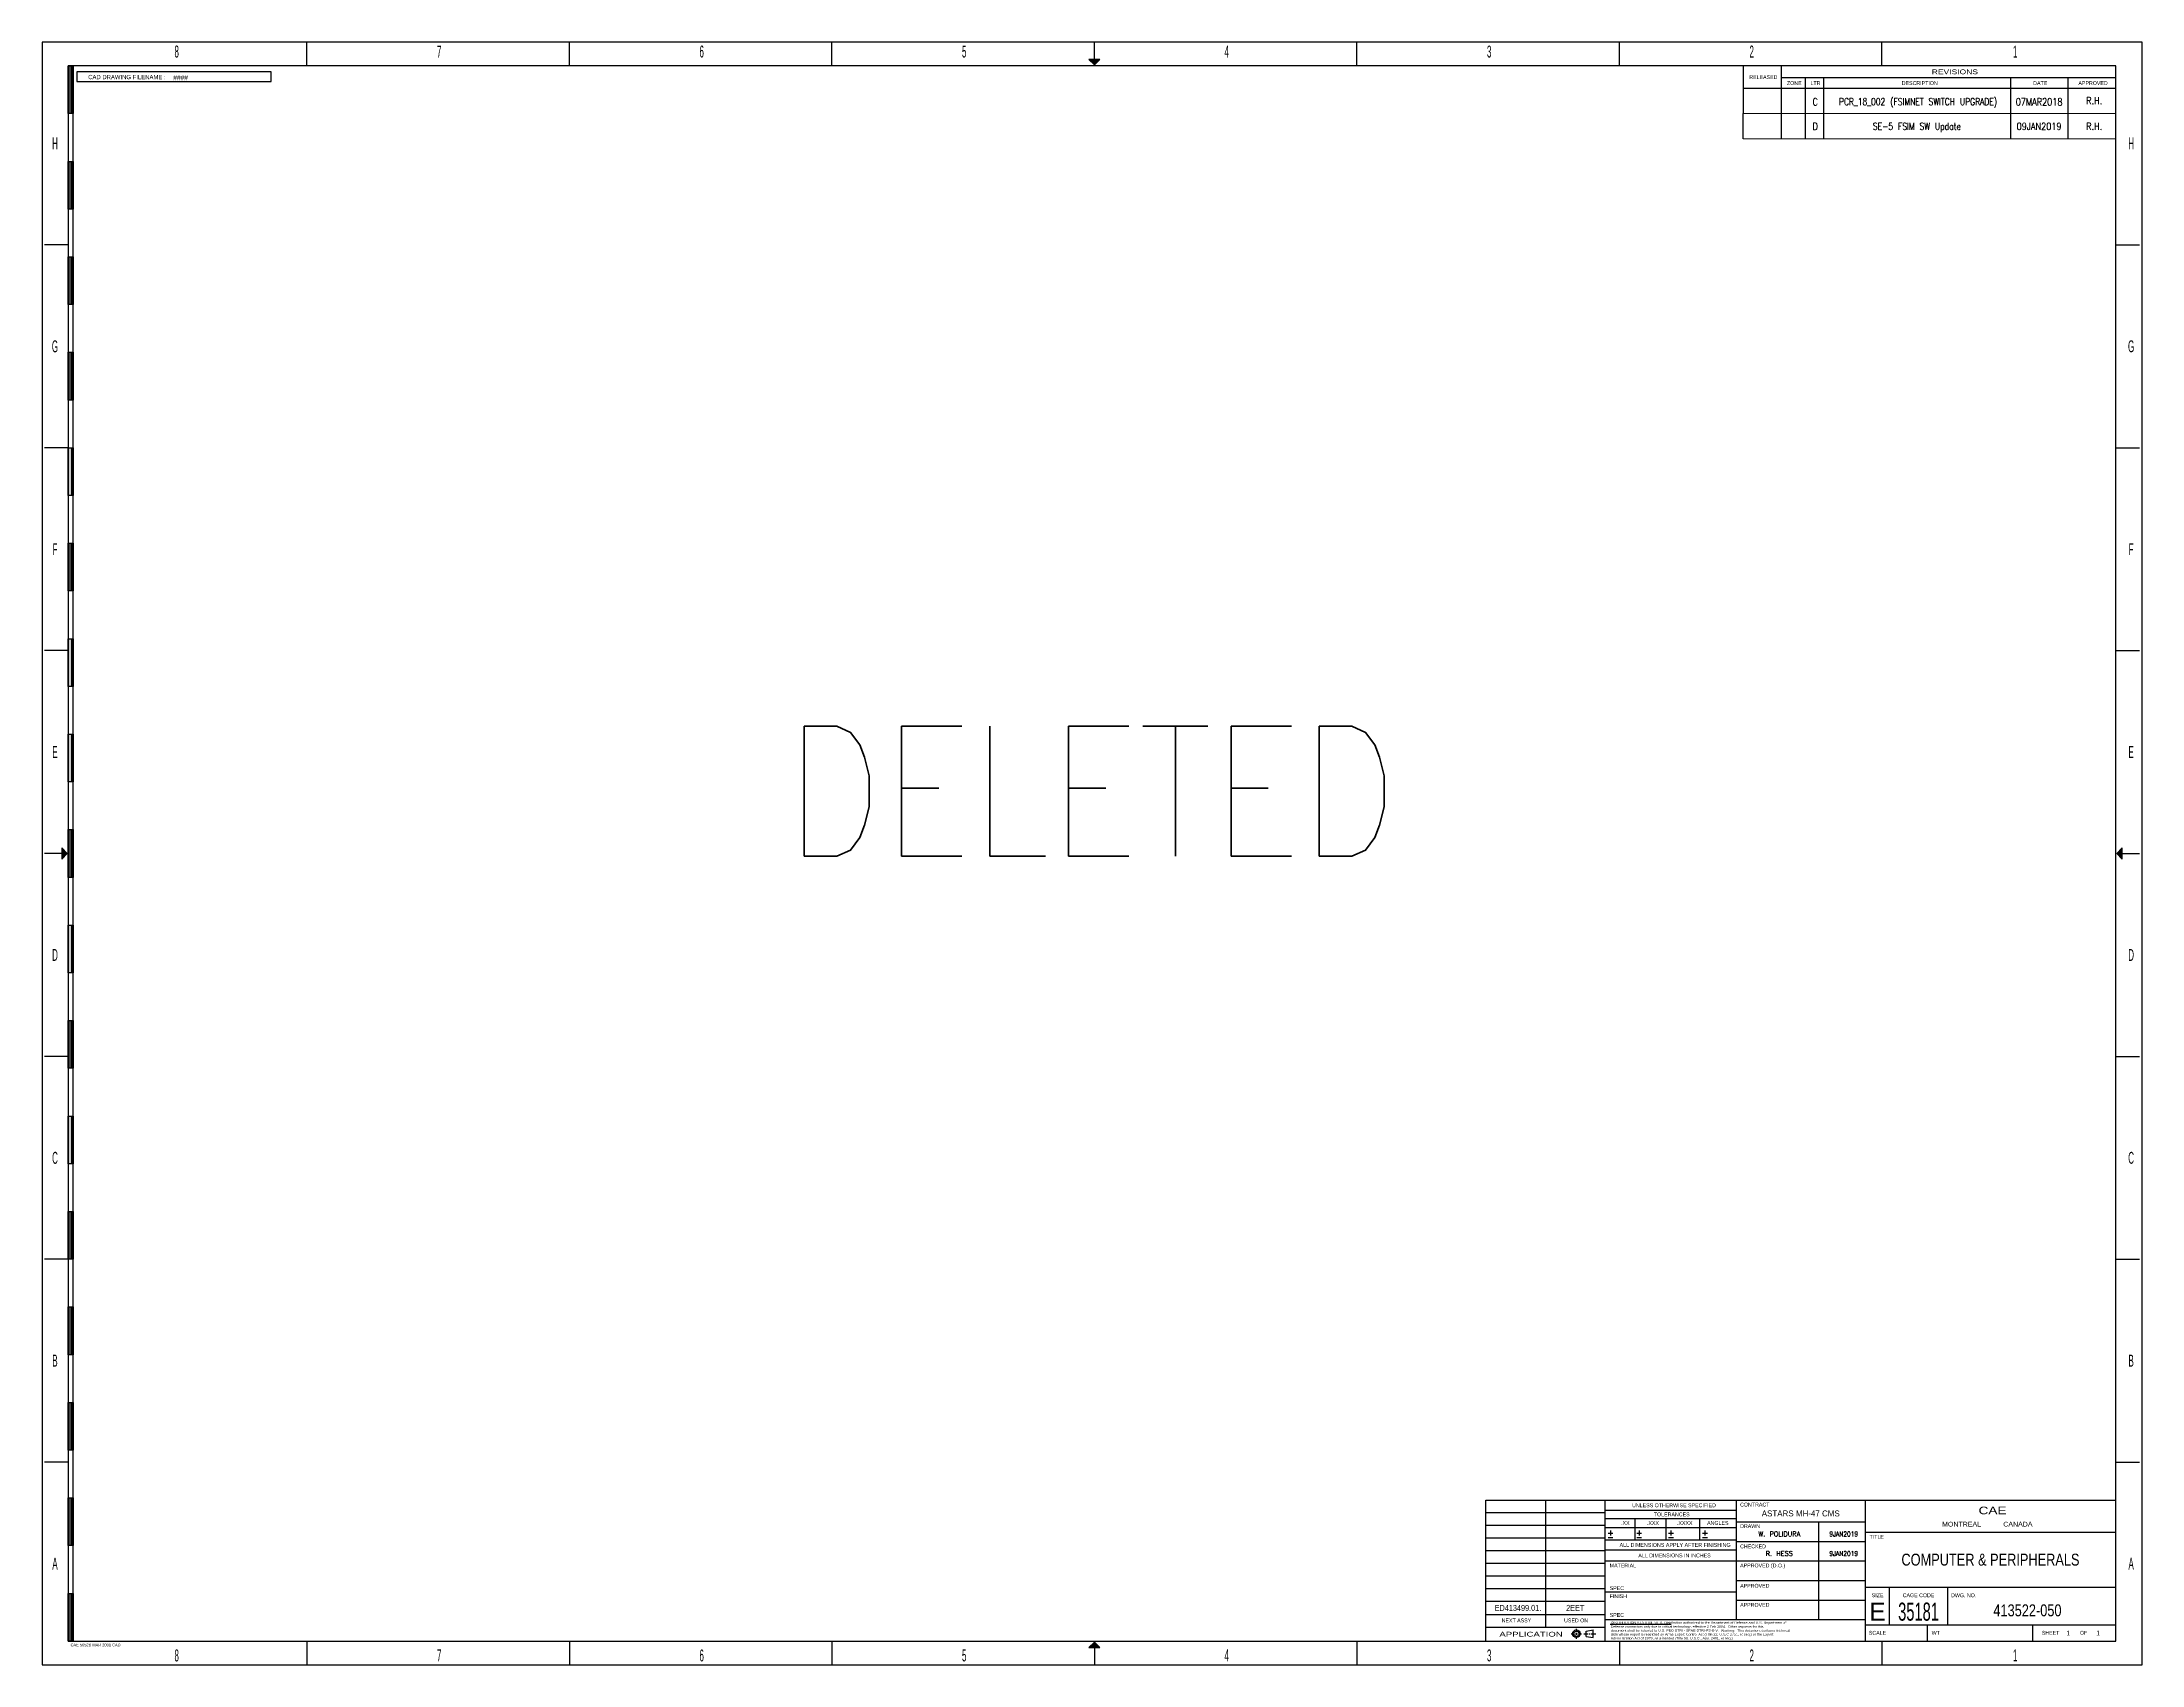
# Model space of a CAD drawing. Header units: inches. Extents: x -0.6 to 43.4, y -0.5 to 33.5.
import ezdxf
from ezdxf.enums import TextEntityAlignment as Align

# ---------------------------------------------------------------- set-up
doc = ezdxf.new("R2010")
doc.units = ezdxf.units.IN
doc.header["$MEASUREMENT"] = 0
for name, color, linetype in [('1', 7, 'Continuous'), ('35', 7, 'Continuous'), ('Title', 6, 'Continuous')]:
    doc.layers.add(name, color=color, linetype=linetype)
doc.styles.add('dgn000', font='dgn000.shx')
doc.styles.add('dgn001', font='dgn001.shx')
doc.styles.add('dgn003', font='dgn003.shx')
doc.styles.add('dgn050', font='dgn050.shx')
doc.styles.add('dgn175', font='dgn175.shx')
doc.styles.get("Standard").update_dxf_attribs({"font": 'txt.shx'})

# ---------------------------------------------------------------- blocks, each defined once
blk = doc.blocks.new('EFORM-W900KK-13-D-0003-0001')
at = {"layer": 'Title'}
for points in [[(21.5, 33.02), (21.384, 33.136), (21.616, 33.136)], [(-0.136, 16.384), (-0.136, 16.616), (-0.02, 16.5)], [(43.036, 16.384), (42.92, 16.5), (43.036, 16.616)], [(21.384, -0.136), (21.5, -0.02), (21.616, -0.136)]]:
    blk.add_hatch(color=256, dxfattribs=at).paths.add_polyline_path(points)
at = {"layer": 'Title', "extrusion": (0, 0, -1)}
for points in [[(-0.1, 32), (-0.1, 33), (0, 33), (0, 32)], [(-0.1, 30), (-0.1, 31), (0, 31), (0, 30)], [(-0.1, 28), (-0.1, 29), (0, 29), (0, 28)], [(-0.1, 26), (-0.1, 27), (0, 27), (0, 26)], [(-0.1, 24), (-0.1, 25), (0, 25), (0, 24)], [(-0.1, 22), (-0.1, 23), (0, 23), (0, 22)], [(-0.1, 20), (-0.1, 21), (0, 21), (0, 20)], [(-0.1, 18), (-0.1, 19), (0, 19), (0, 18)], [(-0.1, 16), (-0.1, 17), (0, 17), (0, 16)], [(-0.1, 14), (-0.1, 15), (0, 15), (0, 14)], [(-0.1, 12), (-0.1, 13), (0, 13), (0, 12)], [(-0.1, 10), (-0.1, 11), (0, 11), (0, 10)], [(-0.1, 8), (-0.1, 9), (0, 9), (0, 8)], [(-0.1, 6), (-0.1, 7), (0, 7), (0, 6)], [(-0.1, 4), (-0.1, 5), (0, 5), (0, 4)], [(-0.1, 2), (-0.1, 3), (0, 3), (0, 2)], [(-0.1, 0), (-0.1, 1), (0, 1), (0, 0)]]:
    blk.add_hatch(color=256, dxfattribs=at).paths.add_polyline_path(points)
at = {"layer": 'Title'}
for p, q in [((5, 33), (5, 33.5)), ((10.5, 33), (10.5, 33.5)), ((16, 33), (16, 33.5)), ((21.5, 33.136), (21.5, 33.5)), ((27, 33), (27, 33.5)), ((32.5, 33), (32.5, 33.5)), ((38, 33), (38, 33.5)), ((0.033, 33), (0.033, 32)), ((0.067, 33), (0.067, 32)), ((0.1, 0), (0.1, 33)), ((35.096, 33), (35.096, 32)), ((35.9, 32), (35.9, 33)), ((42.9, 32.749), (35.9, 32.749)), ((36.398, 32), (36.398, 32.749)), ((36.787, 32), (36.787, 32.749)), ((40.702, 32), (40.702, 32.749)), ((41.903, 32), (41.903, 32.749)), ((35.096, 32.531), (42.9, 32.531)), ((0.033, 31), (0.033, 30)), ((0.067, 31), (0.067, 30)), ((0, 29.25), (-0.5, 29.25)), ((42.9, 29.25), (43.4, 29.25)), ((43.02, 29.25), (43.4, 29.25)), ((0.033, 29), (0.033, 28)), ((0.067, 29), (0.067, 28)), ((0.033, 27), (0.033, 26)), ((0.067, 27), (0.067, 26)), ((0, 25), (-0.5, 25)), ((0.067, 25), (0.067, 24)), ((0.1, 25), (0.1, 24)), ((42.9, 25), (43.4, 25)), ((0.033, 23), (0.033, 22)), ((0.067, 23), (0.067, 22)), ((0, 20.75), (-0.5, 20.75)), ((0.067, 21), (0.067, 20)), ((0.1, 21), (0.1, 20)), ((42.9, 20.75), (43.4, 20.75)), ((0.067, 19), (0.067, 18)), ((0.1, 19), (0.1, 18)), ((0.033, 17), (0.033, 16)), ((0.067, 17), (0.067, 16)), ((-0.136, 16.5), (-0.5, 16.5)), ((43.036, 16.5), (43.4, 16.5)), ((0.067, 15), (0.067, 14)), ((0.1, 15), (0.1, 14)), ((0.033, 13), (0.033, 12)), ((0.067, 13), (0.067, 12)), ((0, 12.25), (-0.5, 12.25)), ((42.9, 12.25), (43.4, 12.25)), ((0.067, 11), (0.067, 10)), ((0.1, 11), (0.1, 10)), ((0.033, 9), (0.033, 8)), ((0.067, 9), (0.067, 8)), ((0, 8), (-0.5, 8)), ((42.9, 8), (43.4, 8)), ((0.033, 7), (0.033, 6)), ((0.067, 7), (0.067, 6)), ((0.033, 5), (0.033, 4)), ((0.067, 5), (0.067, 4)), ((0, 3.75), (-0.5, 3.75)), ((42.9, 3.75), (43.4, 3.75)), ((0.033, 3), (0.033, 2)), ((0.067, 3), (0.067, 2)), ((32.2, 2.685), (29.7, 2.685)), ((30.95, 2.95), (30.95, 0.291)), ((32.2, 0), (32.2, 2.95)), ((32.2, 2.74), (34.955, 2.74)), ((34.955, 0.45), (34.955, 2.95)), ((37.656, 0), (37.656, 2.95)), ((32.2, 2.42), (29.7, 2.42)), ((32.2, 2.57), (34.955, 2.57)), ((32.2, 2.38), (34.955, 2.38)), ((32.265, 2.264), (32.365, 2.264)), ((32.315, 2.314), (32.315, 2.214)), ((32.821, 2.57), (32.821, 2.12)), ((32.866, 2.264), (32.966, 2.264)), ((32.916, 2.314), (32.916, 2.214)), ((33.476, 2.57), (33.476, 2.12)), ((33.531, 2.264), (33.631, 2.264)), ((33.581, 2.314), (33.581, 2.214)), ((34.178, 2.57), (34.178, 2.12)), ((34.243, 2.264), (34.343, 2.264)), ((34.293, 2.314), (34.293, 2.214)), ((34.955, 2.5), (37.656, 2.5)), ((36.671, 2.5), (36.671, 0.45)), ((37.656, 2.28), (42.9, 2.28)), ((32.2, 2.155), (29.7, 2.155)), ((32.2, 1.891), (29.7, 1.891)), ((32.2, 2.12), (34.955, 2.12)), ((32.2, 1.91), (34.955, 1.91)), ((32.365, 2.164), (32.265, 2.164)), ((32.966, 2.164), (32.866, 2.164)), ((33.631, 2.164), (33.531, 2.164)), ((34.343, 2.164), (34.243, 2.164)), ((34.955, 2.09), (37.656, 2.09)), ((32.2, 1.626), (29.7, 1.626)), ((32.2, 1.361), (29.7, 1.361)), ((32.2, 1.68), (37.656, 1.68)), ((0.033, 1), (0.033, 0)), ((0.067, 1), (0.067, 0)), ((32.2, 1.096), (29.7, 1.096)), ((32.2, 1.03), (34.955, 1.03)), ((34.955, 1.27), (37.656, 1.27)), ((37.656, 1.13), (42.9, 1.13)), ((38.161, 0.34), (38.161, 1.13)), ((39.374, 1.13), (39.374, 0.34)), ((32.2, 0.831), (29.7, 0.831)), ((29.7, 0.561), (32.2, 0.561)), ((32.2, 0.45), (37.656, 0.45)), ((34.955, 0.86), (37.656, 0.86)), ((5, 0), (5, -0.5)), ((10.5, 0), (10.5, -0.5)), ((16, 0), (16, -0.5)), ((27, 0), (27, -0.5)), ((29.7, 0.291), (32.2, 0.291)), ((31.493, 0.154), (31.555, 0.154)), ((31.577, 0.154), (31.62, 0.154)), ((31.599, 0.198), (31.599, 0.26)), ((31.599, 0.132), (31.599, 0.176)), ((31.599, 0.048), (31.599, 0.111)), ((31.642, 0.154), (31.704, 0.154)), ((31.754, 0.154), (31.839, 0.154)), ((31.805, 0.208), (31.952, 0.234)), ((31.805, 0.1), (31.805, 0.208)), ((31.805, 0.1), (31.952, 0.074)), ((31.863, 0.154), (31.887, 0.154)), ((31.91, 0.154), (32.007, 0.154)), ((31.952, 0.074), (31.952, 0.234)), ((32.306, 0.353), (33.584, 0.353)), ((32.5, 0), (32.5, -0.5)), ((37.656, 0.34), (42.9, 0.34)), ((38, 0), (38, -0.5)), ((38.957, 0), (38.957, 0.34)), ((41.156, 0.34), (41.156, 0)), ((21.5, -0.136), (21.5, -0.5))]:
    blk.add_line(p, q, dxfattribs=at)
at = {"layer": 'Title', "flags": 128}
for points in [[(-0.55, -0.5), (43.45, -0.5), (43.45, 33.5), (-0.55, 33.5), (-0.55, -0.5)], [(21.5, 33.02), (21.616, 33.136), (21.384, 33.136), (21.5, 33.02)], [(0, 0), (42.9, 0), (42.9, 33), (0, 33), (0, 0)], [(0, 33), (0.1, 33), (0.1, 32), (0, 32), (0, 33)], [(0.183, 32.675), (4.25, 32.675), (4.25, 32.875), (0.183, 32.875), (0.183, 32.675)], [(0, 31), (0.1, 31), (0.1, 30), (0, 30), (0, 31)], [(0, 29), (0.1, 29), (0.1, 28), (0, 28), (0, 29)], [(0, 27), (0.1, 27), (0.1, 26), (0, 26), (0, 27)], [(0, 25), (0.1, 25), (0.1, 24), (0, 24), (0, 25)], [(0, 23), (0.1, 23), (0.1, 22), (0, 22), (0, 23)], [(0, 21), (0.1, 21), (0.1, 20), (0, 20), (0, 21)], [(0, 19), (0.1, 19), (0.1, 18), (0, 18), (0, 19)], [(0, 17), (0.1, 17), (0.1, 16), (0, 16), (0, 17)], [(-0.02, 16.5), (-0.136, 16.616), (-0.136, 16.384), (-0.02, 16.5)], [(42.92, 16.5), (43.036, 16.384), (43.036, 16.616), (42.92, 16.5)], [(0, 15), (0.1, 15), (0.1, 14), (0, 14), (0, 15)], [(0, 13), (0.1, 13), (0.1, 12), (0, 12), (0, 13)], [(0, 11), (0.1, 11), (0.1, 10), (0, 10), (0, 11)], [(0, 9), (0.1, 9), (0.1, 8), (0, 8), (0, 9)], [(0, 7), (0.1, 7), (0.1, 6), (0, 6), (0, 7)], [(0, 5), (0.1, 5), (0.1, 4), (0, 4), (0, 5)], [(0, 3), (0.1, 3), (0.1, 2), (0, 2), (0, 3)], [(29.7, 0), (29.7, 2.95), (42.9, 2.95)], [(0, 1), (0.1, 1), (0.1, 0), (0, 0), (0, 1)], [(21.5, -0.02), (21.384, -0.136), (21.616, -0.136), (21.5, -0.02)]]:
    blk.add_lwpolyline(points, dxfattribs=at)
at = {"layer": 'Title'}
for radius in [0.0802, 0.0541]:
    blk.add_circle((31.599, 0.154), radius, dxfattribs=at)
at = {"layer": '1', "insert": (2.2, 32.7), "char_height": 0.1, "attachment_point": 7, "style": 'dgn003'}
blk.add_mtext('####', dxfattribs=at)
at = {"layer": 'Title'}
for s, height, style, width, p in [('8', 0.25, 'dgn000', 0.500016, (2.272, 33.3)), ('7', 0.25, 'dgn000', 0.500016, (7.772, 33.3)), ('6', 0.25, 'dgn000', 0.500016, (13.272, 33.3)), ('5', 0.25, 'dgn000', 0.500016, (18.772, 33.3)), ('4', 0.25, 'dgn000', 0.500016, (24.272, 33.3)), ('3', 0.25, 'dgn000', 0.500016, (29.772, 33.3)), ('2', 0.25, 'dgn000', 0.500016, (35.272, 33.3)), ('1', 0.25, 'dgn000', 0.500016, (40.793, 33.3)), ('RELEASED', 0.08, 'dgn000', 1.000008, (35.516, 32.765)), ('ZONE', 0.08, 'dgn000', 0.999992, (36.165, 32.64)), ('REVISIONS', 0.1, 'dgn000', 1.331087, (39.529, 32.875)), ('DATE', 0.08, 'dgn000', 0.999992, (41.318, 32.64)), ('H', 0.25, 'dgn000', 0.500016, (-0.278, 31.375)), ('H', 0.25, 'dgn000', 0.500016, (43.222, 31.375)), ('G', 0.25, 'dgn000', 0.500016, (-0.278, 27.125)), ('G', 0.25, 'dgn000', 0.500016, (43.222, 27.125)), ('F', 0.25, 'dgn000', 0.500016, (-0.278, 22.875)), ('F', 0.25, 'dgn000', 0.500016, (43.222, 22.875)), ('E', 0.25, 'dgn000', 0.500016, (-0.278, 18.625)), ('E', 0.25, 'dgn000', 0.500016, (43.222, 18.625)), ('E', 0.25, 'dgn000', 0.500016, (43.222, 18.625)), ('D', 0.25, 'dgn000', 0.500016, (-0.278, 14.375)), ('D', 0.25, 'dgn000', 0.500016, (43.222, 14.375)), ('C', 0.25, 'dgn000', 0.500016, (-0.278, 10.125)), ('C', 0.25, 'dgn000', 0.500016, (43.222, 10.125)), ('B', 0.25, 'dgn000', 0.500016, (-0.278, 5.875)), ('B', 0.25, 'dgn000', 0.500016, (43.222, 5.875)), ('CAE', 0.16, 'dgn000', 1.330983, (40.318, 2.737)), ('MONTREAL', 0.1, 'dgn000', 1.099996, (39.67, 2.45)), ('CANADA', 0.1, 'dgn000', 1.09999, (40.85, 2.45)), ('ALL DIMENSIONS APPLY AFTER FINISHING', 0.08, 'dgn000', 0.874997, (33.667, 2.015)), ('A', 0.25, 'dgn000', 0.500016, (-0.278, 1.625)), ('A', 0.25, 'dgn000', 0.500016, (43.222, 1.625)), ('35181', 0.38, 'dgn001', 0.605262, (38.768, 0.618)), ('APPLICATION', 0.1, 'dgn000', 1.5, (30.649, 0.145)), ('8', 0.25, 'dgn000', 0.500016, (2.272, -0.3)), ('7', 0.25, 'dgn000', 0.500016, (7.772, -0.3)), ('6', 0.25, 'dgn000', 0.500016, (13.272, -0.3)), ('5', 0.25, 'dgn000', 0.500016, (18.772, -0.3)), ('4', 0.25, 'dgn000', 0.500016, (24.272, -0.3)), ('3', 0.25, 'dgn000', 0.500016, (29.772, -0.3)), ('2', 0.25, 'dgn000', 0.500016, (35.272, -0.3)), ('1', 0.25, 'dgn000', 0.500016, (40.793, -0.3))]:
    blk.add_text(s, height=height, dxfattribs=dict(at, style=style, width=width)).set_placement(p, align=Align.MIDDLE_CENTER)
for s, height, style, p in [('CAD DRAWING FILENAME :', 0.09, 'dgn000', (1.229, 32.766)), ('LTR', 0.08, 'dgn000', (36.608, 32.64)), ('DESCRIPTION', 0.08, 'dgn000', (38.793, 32.64)), ('APPROVED', 0.08, 'dgn000', (42.424, 32.64)), ('UNLESS OTHERWISE SPECIFIED', 0.08, 'dgn000', (33.644, 2.845)), ('TOLERANCES', 0.08, 'dgn000', (33.597, 2.655)), ('.XX', 0.08, 'dgn000', (32.625, 2.475)), ('.XXX', 0.08, 'dgn000', (33.203, 2.475)), ('.XXXX', 0.08, 'dgn000', (33.869, 2.475)), ('ANGLES', 0.08, 'dgn000', (34.562, 2.475)), ('D71-E001', 0.0001, 'dgn175', (35.031, 2.45)), ('ALL DIMENSIONS IN INCHES', 0.08, 'dgn000', (33.655, 1.795)), ('NEXT ASSY', 0.08, 'dgn000', (30.343, 0.434)), ('USED ON', 0.08, 'dgn000', (31.593, 0.434)), ('E', 0.38, 'dgn001', (37.909, 0.618))]:
    blk.add_text(s, height=height, dxfattribs=dict(at, style=style)).set_placement(p, align=Align.MIDDLE_CENTER)
at = {"layer": 'Title', "style": 'dgn000'}
for s, height, width, p in [('CONTRACT', 0.08, 1.000008, (35.03, 2.9)), ('CHECKED', 0.08, 1.000008, (35.03, 2.025)), ('MATERIAL', 0.08, 1.000008, (32.297, 1.625)), ('SPEC', 0.08, 1.000008, (32.297, 1.15)), ('FINISH', 0.08, 1.000008, (32.297, 0.981)), ('SPEC', 0.08, 1.000008, (32.297, 0.587)), ('Administration Act of 1979, as amended (Title 50, U.S.C., App. 2401, et seq.)', 0.0476, 1.176471, (32.32, 0.084)), ('document shall be referred to U.S. PEO STRI - SFAE-STRI-PS-E-V.  Warning:  This document contains technical', 0.0476, 1.176471, (32.32, 0.247)), ('data whose export is restricted by Arms-Export Control Act (Title 22, U.S.C 2751, et seq.) or the Export', 0.0476, 1.176471, (32.32, 0.165)), ('DISTRIBUTION STATEMENT D. Distribution authorized to the Department of Defense and U.S. Department of', 0.0476, 1.176471, (32.32, 0.41)), ('Defense contractors only due to critical technology, effective 2 Feb 2004.  Other requests for this', 0.0476, 1.176471, (32.32, 0.328))]:
    blk.add_text(s, height=height, dxfattribs=dict(at, width=width)).set_placement(p, align=Align.TOP_LEFT)
for s, height, p in [('DRAWN', 0.08, (35.03, 2.45)), ('TITLE', 0.08, (37.741, 2.225)), ('APPROVED (D.O.)', 0.08, (35.03, 1.625)), ('APPROVED', 0.08, (35.03, 1.2)), ('DWG. NO.', 0.08, (39.45, 1)), ('APPROVED', 0.08, (35.03, 0.8)), ('CAE 5652B MAR 2001 CAD', 0.06, (0.049, -0.05))]:
    blk.add_text(s, height=height, dxfattribs=at).set_placement(p, align=Align.TOP_LEFT)
at = {"layer": 'Title', "style": 'dgn000', "width": 1.000008}
blk.add_text('SIZE', height=0.08, dxfattribs=at).set_placement((37.909, 1), align=Align.TOP_CENTER)
at = {"layer": 'Title', "style": 'dgn000'}
blk.add_text('CAGE CODE', height=0.08, dxfattribs=at).set_placement((38.768, 1), align=Align.TOP_CENTER)
for s, width, p in [('SCALE', 1.000008, (37.727, 0.175)), ('WT', 1.000015, (39.044, 0.175)), ('SHEET', 1.000008, (41.35, 0.175)), ('OF', 1.000015, (42.149, 0.175))]:
    blk.add_text(s, height=0.08, dxfattribs=dict(at, width=width)).set_placement(p, align=Align.MIDDLE_LEFT)
blk = doc.blocks.new('EFORM-Default')
at = {"layer": 'Title'}
blk.add_blockref('EFORM-W900KK-13-D-0003-0001', (0, 0), dxfattribs=at)

msp = doc.modelspace()

# ---------------------------------------------------------------- linework, layer by layer
at = {"lineweight": 0}
for p, q in [((35.096, 32), (42.9, 32)), ((35.096, 31.469), (42.9, 31.469))]:
    msp.add_line(p, q, dxfattribs=at)
at = {"layer": '35'}
for p, q in [((35.096, 31.469), (35.096, 32)), ((35.9, 31.469), (35.9, 32)), ((36.398, 31.469), (36.398, 32)), ((36.787, 31.469), (36.787, 32)), ((40.702, 31.469), (40.702, 32)), ((41.903, 31.469), (41.903, 32))]:
    msp.add_line(p, q, dxfattribs=at)

# ---------------------------------------------------------------- block references
at = {"layer": 'Title'}
msp.add_blockref('EFORM-Default', (0, 0), dxfattribs=at)

# ---------------------------------------------------------------- texts
at = {"lineweight": 0, "width": 0.790062}
for s, p in [('PCR_18_002 (FSIMNET SWITCH UPGRADE)', (38.758, 32.253)), ('SE-5 FSIM SW Update', (38.733, 31.735))]:
    msp.add_text(s, height=0.14685, rotation=360, dxfattribs=at).set_placement(p, align=Align.MIDDLE_CENTER)
at = {"lineweight": 0, "width": 0.833333}
for s, height, p in [('R.H.', 0.15, (42.448, 32.271)), ('D', 0.15, (36.605, 31.735)), ('09JAN2019', 0.15, (41.294, 31.735)), ('R.H.', 0.15, (42.448, 31.735)), ('DELETED', 2.7219, (21.447, 17.804))]:
    msp.add_text(s, height=height, dxfattribs=at).set_placement(p, align=Align.MIDDLE_CENTER)
at = {"lineweight": 5, "style": 'dgn050'}
for s, height, p in [('ASTARS MH-47 CMS', 0.125, (36.3, 2.675)), ('1 ', 0.1, (41.925, 0.17)), ('1 ', 0.1, (42.55, 0.17))]:
    msp.add_text(s, height=height, dxfattribs=at).set_placement(p, align=Align.MIDDLE_CENTER)
at = {"lineweight": 5}
for s, p in [('W. POLIDURA', (35.85, 2.245)), ('R. HESS', (35.85, 1.835))]:
    msp.add_text(s, height=0.1, dxfattribs=at).set_placement(p, align=Align.MIDDLE_CENTER)
at = {"lineweight": 5, "width": 0.849999}
for p in [(37.2, 2.245), (37.2, 1.835)]:
    msp.add_text('9JAN2019', height=0.1, dxfattribs=at).set_placement(p, align=Align.MIDDLE_CENTER)
at = {"lineweight": 5, "style": 'dgn050'}
for s, height, width, p in [(' COMPUTER & PERIPHERALS ', 0.25, 0.8, (40.275, 1.707)), ('ED413499.01.', 0.125, 0.799998, (30.375, 0.696)), ('2EET', 0.125, 0.799998, (31.575, 0.696)), ('   413522-050    ', 0.25, 0.8, (41.087, 0.645))]:
    msp.add_text(s, height=height, dxfattribs=dict(at, width=width)).set_placement(p, align=Align.MIDDLE_CENTER)
at = {"lineweight": 0, "char_height": 0.15, "attachment_point": 5, "line_spacing_factor": 0.6}
for s, insert in [('\\Fsimplex;\\H1x;\\W0.833333;C', (36.605, 32.246)), ('\\Fsimplex;\\H1x;\\W0.833333;07MAR2018', (41.294, 32.246))]:
    msp.add_mtext(s, dxfattribs=dict(at, insert=insert))

doc.saveas('drawing.dxf')
